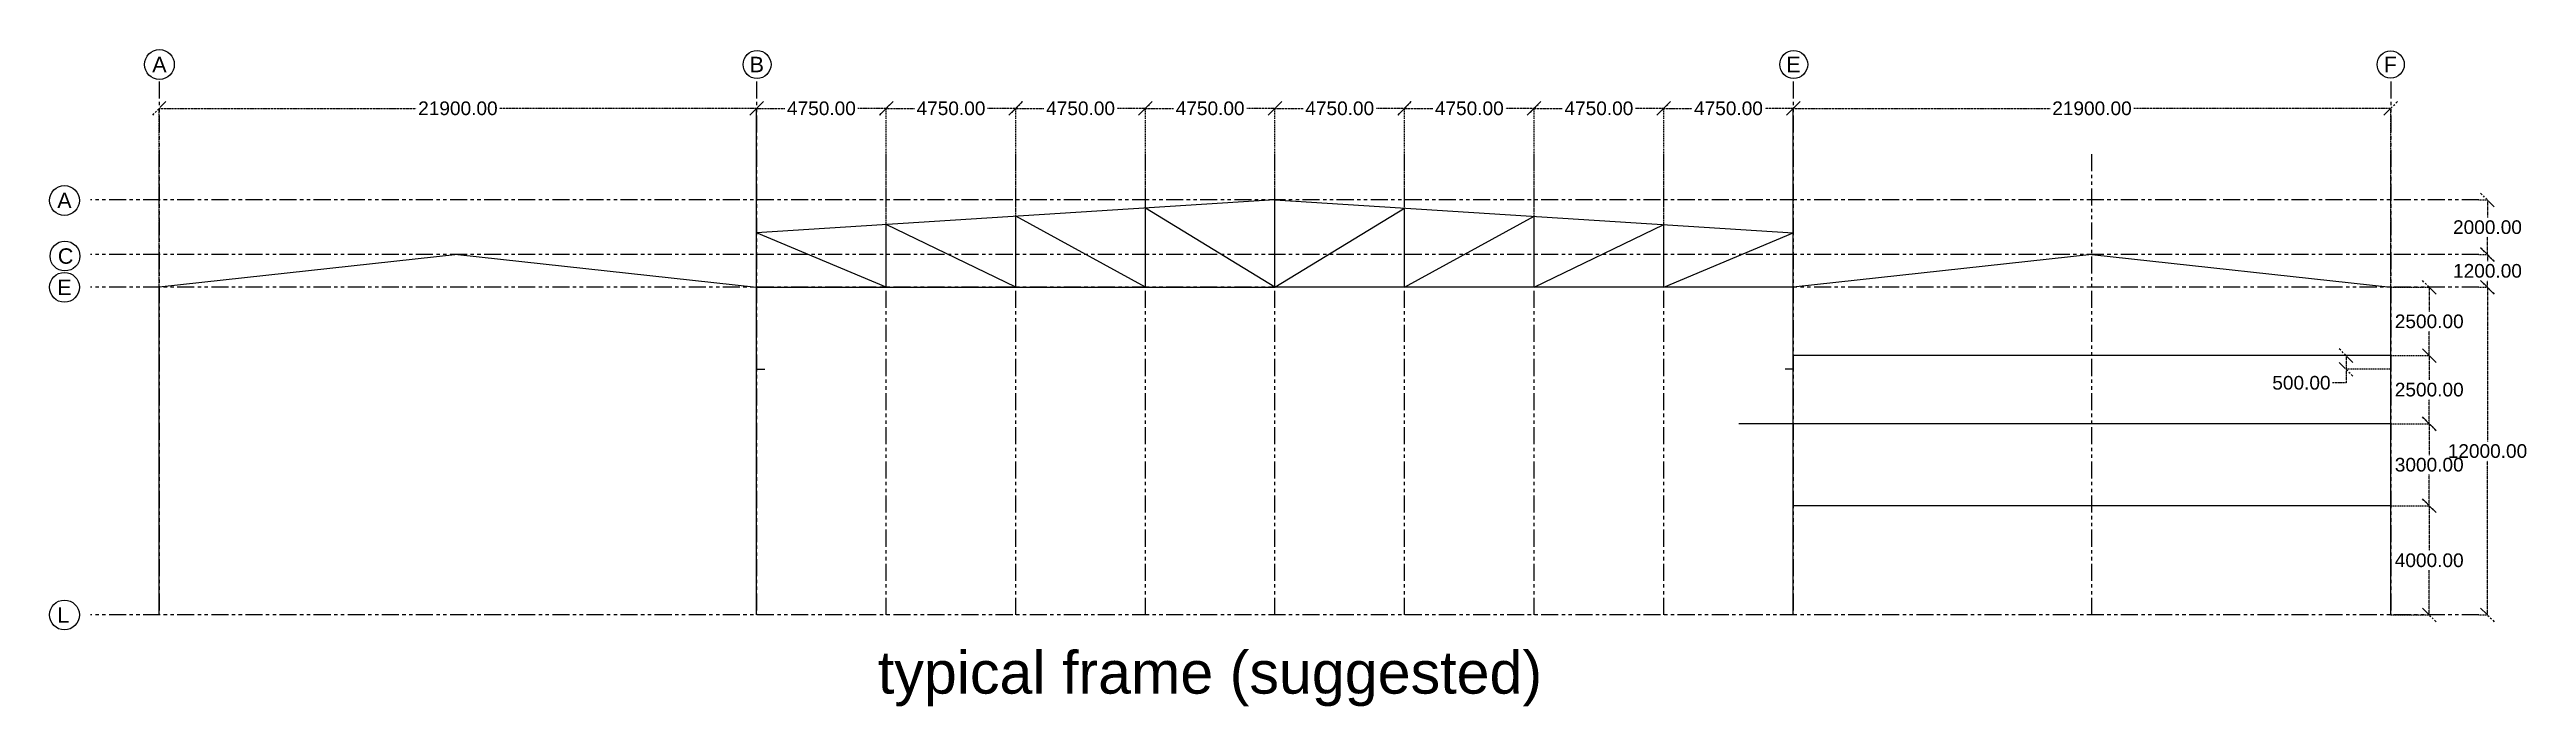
# Model space of a CAD drawing. Header units: inches. Extents: x 8519 to 881470, y -4476 to 84370.
# Drawn here: x 790674 to 881470, y -4476 to 19581 of the extents above; entities that cross this region are included whole.
import ezdxf

# ---------------------------------------------------------------- set-up
doc = ezdxf.new("R2010")
doc.units = ezdxf.units.IN
doc.header["$MEASUREMENT"] = 0
doc.header["$PDMODE"] = 34
doc.linetypes.add('ACAD_ISO03W100', pattern=[30, 12, -18])
doc.linetypes.add('PHANTOM2', pattern=[1.25, 0.625, -0.125, 0.125, -0.125, 0.125, -0.125])
for name, color, linetype in [('axis', 8, 'PHANTOM2'), ('dimensions', 1, 'PHANTOM2'), ('initial layout', 7, 'Continuous'), ('text', 3, 'Continuous')]:
    doc.layers.add(name, color=color, linetype=linetype)
doc.styles.get("Standard").update_dxf_attribs({"font": 'arial.ttf'})
doc.dimstyles.new('Dim_1', dxfattribs={"dimtxt": 500, "dimasz": 500, "dimexe": 0.0625, "dimexo": 0.0625, "dimgap": 100, "dimtad": 0, "dimtih": 1, "dimtoh": 1, "dimzin": 0, "dimdsep": 46, "dimtxsty": 'Standard', "dimblk": 'OBLIQUE', "dimcen": 0.09, "dimclrd": 256, "dimclre": 256, "dimclrt": 256, "dimadec": 0, "dimazin": 0, "dimtfac": 1, "dimtofl": 0, "dimtmove": 0, "dimatfit": 3, "dimfxl": 1, "dimtfillclr": 256, "dimtolj": 1, "dimtzin": 0, "dimlwe": -1, "dimarcsym": 0})

msp = doc.modelspace()

# ---------------------------------------------------------------- texts
at = {"layer": 'text'}
for s, height, p in [('A', 564.824, (794438.516, 18751.808)), ('B', 564.824, (816338.516, 18751.808)), ('E', 564.824, (854338.516, 18751.808)), ('F', 564.824, (876238.516, 18751.808)), ('A', 564.824, (790957.429, 13772.497)), ('C', 564.824, (790977.477, 11736.444)), ('E', 564.824, (790957.429, 10591.282)), ('L', 564.824, (790957.429, -1408.718)), ('typical frame (suggested)', 1552.7524, (821037.51, -4007.798))]:
    msp.add_text(s, height=height, dxfattribs=at).set_placement(p)

# ---------------------------------------------------------------- blocks, each defined once
blk = doc.blocks.new('_Oblique')
at = {"color": 0, "linetype": 'ByBlock', "lineweight": -2}
blk.add_line((-0.5, -0.5), (0.5, 0.5), dxfattribs=at)
blk = doc.blocks.new('*D253')
at = {"layer": 'Defpoints', "color": 0, "transparency": 16777216}
for p in [(816593, 17427), (794693, 10874), (816593, 10874)]:
    blk.add_point(p, dxfattribs=at)
at = {"layer": 'dimensions', "linetype": 'ACAD_ISO03W100', "transparency": 16777216}
for p, q in [((794693, 10874), (794693, 17427)), ((816593, 10874), (816593, 17427))]:
    blk.add_line(p, q, dxfattribs=at)
at = {"layer": 'dimensions', "lineweight": -2, "transparency": 16777216}
for p, q in [((794693, 17427), (804113, 17427)), ((816593, 17427), (807173, 17427))]:
    blk.add_line(p, q, dxfattribs=at)
at = {"layer": 'dimensions', "lineweight": -2, "transparency": 16777216, "xscale": 500, "yscale": 500, "zscale": 500, "rotation": 180}
blk.add_blockref('_Oblique', (794693, 17427), dxfattribs=at)
at = {"layer": 'dimensions', "lineweight": -2, "transparency": 16777216, "xscale": 500, "yscale": 500, "zscale": 500}
blk.add_blockref('_Oblique', (816593, 17427), dxfattribs=at)
at = {"layer": 'dimensions', "transparency": 16777216, "insert": (805643, 17427), "char_height": 500, "attachment_point": 5}
blk.add_mtext('\\A1;21900.00', dxfattribs=at)
blk = doc.blocks.new('*D254')
at = {"layer": 'Defpoints', "color": 0, "transparency": 16777216}
for p in [(816593, 17427), (816593, 12874), (821343, 13174)]:
    blk.add_point(p, dxfattribs=at)
at = {"layer": 'dimensions', "linetype": 'ACAD_ISO03W100', "transparency": 16777216}
for p, q in [((816593, 12874), (816593, 17427)), ((821343, 13174), (821343, 17427))]:
    blk.add_line(p, q, dxfattribs=at)
at = {"layer": 'dimensions', "lineweight": -2, "transparency": 16777216}
for p, q in [((816593, 17427), (817627, 17427)), ((821343, 17427), (820309, 17427))]:
    blk.add_line(p, q, dxfattribs=at)
at = {"layer": 'dimensions', "lineweight": -2, "transparency": 16777216, "xscale": 500, "yscale": 500, "zscale": 500, "rotation": 180}
blk.add_blockref('_Oblique', (816593, 17427), dxfattribs=at)
at = {"layer": 'dimensions', "lineweight": -2, "transparency": 16777216, "xscale": 500, "yscale": 500, "zscale": 500}
blk.add_blockref('_Oblique', (821343, 17427), dxfattribs=at)
at = {"layer": 'dimensions', "transparency": 16777216, "insert": (818968, 17427), "char_height": 500, "attachment_point": 5}
blk.add_mtext('\\A1;4750.00', dxfattribs=at)
blk = doc.blocks.new('*D255')
at = {"layer": 'Defpoints', "color": 0, "transparency": 16777216}
for p in [(826093, 17427), (821343, 13174), (826093, 13474)]:
    blk.add_point(p, dxfattribs=at)
at = {"layer": 'dimensions', "linetype": 'ACAD_ISO03W100', "transparency": 16777216}
for p, q in [((821343, 13174), (821343, 17427)), ((826093, 13474), (826093, 17427))]:
    blk.add_line(p, q, dxfattribs=at)
at = {"layer": 'dimensions', "lineweight": -2, "transparency": 16777216}
for p, q in [((821343, 17427), (822377, 17427)), ((826093, 17427), (825059, 17427))]:
    blk.add_line(p, q, dxfattribs=at)
at = {"layer": 'dimensions', "lineweight": -2, "transparency": 16777216, "xscale": 500, "yscale": 500, "zscale": 500, "rotation": 180}
blk.add_blockref('_Oblique', (821343, 17427), dxfattribs=at)
at = {"layer": 'dimensions', "lineweight": -2, "transparency": 16777216, "xscale": 500, "yscale": 500, "zscale": 500}
blk.add_blockref('_Oblique', (826093, 17427), dxfattribs=at)
at = {"layer": 'dimensions', "transparency": 16777216, "insert": (823718, 17427), "char_height": 500, "attachment_point": 5}
blk.add_mtext('\\A1;4750.00', dxfattribs=at)
blk = doc.blocks.new('*D256')
at = {"layer": 'Defpoints', "color": 0, "transparency": 16777216}
for p in [(830843, 17427), (830843, 13774), (826093, 13474)]:
    blk.add_point(p, dxfattribs=at)
at = {"layer": 'dimensions', "linetype": 'ACAD_ISO03W100', "transparency": 16777216}
for p, q in [((826093, 13474), (826093, 17427)), ((830843, 13774), (830843, 17427))]:
    blk.add_line(p, q, dxfattribs=at)
at = {"layer": 'dimensions', "lineweight": -2, "transparency": 16777216}
for p, q in [((826093, 17427), (827127, 17427)), ((830843, 17427), (829809, 17427))]:
    blk.add_line(p, q, dxfattribs=at)
at = {"layer": 'dimensions', "lineweight": -2, "transparency": 16777216, "xscale": 500, "yscale": 500, "zscale": 500, "rotation": 180}
blk.add_blockref('_Oblique', (826093, 17427), dxfattribs=at)
at = {"layer": 'dimensions', "lineweight": -2, "transparency": 16777216, "xscale": 500, "yscale": 500, "zscale": 500}
blk.add_blockref('_Oblique', (830843, 17427), dxfattribs=at)
at = {"layer": 'dimensions', "transparency": 16777216, "insert": (828468, 17427), "char_height": 500, "attachment_point": 5}
blk.add_mtext('\\A1;4750.00', dxfattribs=at)
blk = doc.blocks.new('*D257')
at = {"layer": 'Defpoints', "color": 0, "transparency": 16777216}
for p in [(830843, 17427), (830843, 13774), (835593, 14074)]:
    blk.add_point(p, dxfattribs=at)
at = {"layer": 'dimensions', "linetype": 'ACAD_ISO03W100', "transparency": 16777216}
for p, q in [((830843, 13774), (830843, 17427)), ((835593, 14074), (835593, 17427))]:
    blk.add_line(p, q, dxfattribs=at)
at = {"layer": 'dimensions', "lineweight": -2, "transparency": 16777216}
for p, q in [((830843, 17427), (831877, 17427)), ((835593, 17427), (834559, 17427))]:
    blk.add_line(p, q, dxfattribs=at)
at = {"layer": 'dimensions', "lineweight": -2, "transparency": 16777216, "xscale": 500, "yscale": 500, "zscale": 500, "rotation": 180}
blk.add_blockref('_Oblique', (830843, 17427), dxfattribs=at)
at = {"layer": 'dimensions', "lineweight": -2, "transparency": 16777216, "xscale": 500, "yscale": 500, "zscale": 500}
blk.add_blockref('_Oblique', (835593, 17427), dxfattribs=at)
at = {"layer": 'dimensions', "transparency": 16777216, "insert": (833218, 17427), "char_height": 500, "attachment_point": 5}
blk.add_mtext('\\A1;4750.00', dxfattribs=at)
blk = doc.blocks.new('*D258')
at = {"layer": 'Defpoints', "color": 0, "transparency": 16777216}
for p in [(835593, 17427), (835593, 14074), (840343, 13774)]:
    blk.add_point(p, dxfattribs=at)
at = {"layer": 'dimensions', "linetype": 'ACAD_ISO03W100', "transparency": 16777216}
for p, q in [((835593, 14074), (835593, 17427)), ((840343, 13774), (840343, 17427))]:
    blk.add_line(p, q, dxfattribs=at)
at = {"layer": 'dimensions', "lineweight": -2, "transparency": 16777216}
for p, q in [((835593, 17427), (836627, 17427)), ((840343, 17427), (839309, 17427))]:
    blk.add_line(p, q, dxfattribs=at)
at = {"layer": 'dimensions', "lineweight": -2, "transparency": 16777216, "xscale": 500, "yscale": 500, "zscale": 500, "rotation": 180}
blk.add_blockref('_Oblique', (835593, 17427), dxfattribs=at)
at = {"layer": 'dimensions', "lineweight": -2, "transparency": 16777216, "xscale": 500, "yscale": 500, "zscale": 500}
blk.add_blockref('_Oblique', (840343, 17427), dxfattribs=at)
at = {"layer": 'dimensions', "transparency": 16777216, "insert": (837968, 17427), "char_height": 500, "attachment_point": 5}
blk.add_mtext('\\A1;4750.00', dxfattribs=at)
blk = doc.blocks.new('*D259')
at = {"layer": 'Defpoints', "color": 0, "transparency": 16777216}
for p in [(840343, 17427), (840343, 13774), (845093, 13474)]:
    blk.add_point(p, dxfattribs=at)
at = {"layer": 'dimensions', "linetype": 'ACAD_ISO03W100', "transparency": 16777216}
for p, q in [((840343, 13774), (840343, 17427)), ((845093, 13474), (845093, 17427))]:
    blk.add_line(p, q, dxfattribs=at)
at = {"layer": 'dimensions', "lineweight": -2, "transparency": 16777216}
for p, q in [((840343, 17427), (841377, 17427)), ((845093, 17427), (844059, 17427))]:
    blk.add_line(p, q, dxfattribs=at)
at = {"layer": 'dimensions', "lineweight": -2, "transparency": 16777216, "xscale": 500, "yscale": 500, "zscale": 500, "rotation": 180}
blk.add_blockref('_Oblique', (840343, 17427), dxfattribs=at)
at = {"layer": 'dimensions', "lineweight": -2, "transparency": 16777216, "xscale": 500, "yscale": 500, "zscale": 500}
blk.add_blockref('_Oblique', (845093, 17427), dxfattribs=at)
at = {"layer": 'dimensions', "transparency": 16777216, "insert": (842718, 17427), "char_height": 500, "attachment_point": 5}
blk.add_mtext('\\A1;4750.00', dxfattribs=at)
blk = doc.blocks.new('*D260')
at = {"layer": 'Defpoints', "color": 0, "transparency": 16777216}
for p in [(845093, 17427), (845093, 13474), (849843, 13174)]:
    blk.add_point(p, dxfattribs=at)
at = {"layer": 'dimensions', "linetype": 'ACAD_ISO03W100', "transparency": 16777216}
for p, q in [((845093, 13474), (845093, 17427)), ((849843, 13174), (849843, 17427))]:
    blk.add_line(p, q, dxfattribs=at)
at = {"layer": 'dimensions', "lineweight": -2, "transparency": 16777216}
for p, q in [((845093, 17427), (846127, 17427)), ((849843, 17427), (848809, 17427))]:
    blk.add_line(p, q, dxfattribs=at)
at = {"layer": 'dimensions', "lineweight": -2, "transparency": 16777216, "xscale": 500, "yscale": 500, "zscale": 500, "rotation": 180}
blk.add_blockref('_Oblique', (845093, 17427), dxfattribs=at)
at = {"layer": 'dimensions', "lineweight": -2, "transparency": 16777216, "xscale": 500, "yscale": 500, "zscale": 500}
blk.add_blockref('_Oblique', (849843, 17427), dxfattribs=at)
at = {"layer": 'dimensions', "transparency": 16777216, "insert": (847468, 17427), "char_height": 500, "attachment_point": 5}
blk.add_mtext('\\A1;4750.00', dxfattribs=at)
blk = doc.blocks.new('*D261')
at = {"layer": 'Defpoints', "color": 0, "transparency": 16777216}
for p in [(849843, 17427), (849843, 13174), (854593, 12874)]:
    blk.add_point(p, dxfattribs=at)
at = {"layer": 'dimensions', "linetype": 'ACAD_ISO03W100', "transparency": 16777216}
for p, q in [((849843, 13174), (849843, 17427)), ((854593, 12874), (854593, 17427))]:
    blk.add_line(p, q, dxfattribs=at)
at = {"layer": 'dimensions', "lineweight": -2, "transparency": 16777216}
for p, q in [((849843, 17427), (850877, 17427)), ((854593, 17427), (853559, 17427))]:
    blk.add_line(p, q, dxfattribs=at)
at = {"layer": 'dimensions', "lineweight": -2, "transparency": 16777216, "xscale": 500, "yscale": 500, "zscale": 500, "rotation": 180}
blk.add_blockref('_Oblique', (849843, 17427), dxfattribs=at)
at = {"layer": 'dimensions', "lineweight": -2, "transparency": 16777216, "xscale": 500, "yscale": 500, "zscale": 500}
blk.add_blockref('_Oblique', (854593, 17427), dxfattribs=at)
at = {"layer": 'dimensions', "transparency": 16777216, "insert": (852218, 17427), "char_height": 500, "attachment_point": 5}
blk.add_mtext('\\A1;4750.00', dxfattribs=at)
blk = doc.blocks.new('*D262')
at = {"layer": 'Defpoints', "color": 0, "transparency": 16777216}
for p in [(876493, 17427), (854593, 10874), (876493, 10874)]:
    blk.add_point(p, dxfattribs=at)
at = {"layer": 'dimensions', "linetype": 'ACAD_ISO03W100', "transparency": 16777216}
for p, q in [((854593, 10874), (854593, 17427)), ((876493, 10874), (876493, 17427))]:
    blk.add_line(p, q, dxfattribs=at)
at = {"layer": 'dimensions', "lineweight": -2, "transparency": 16777216}
for p, q in [((854593, 17427), (864013, 17427)), ((876493, 17427), (867073, 17427))]:
    blk.add_line(p, q, dxfattribs=at)
at = {"layer": 'dimensions', "lineweight": -2, "transparency": 16777216, "xscale": 500, "yscale": 500, "zscale": 500, "rotation": 180}
blk.add_blockref('_Oblique', (854593, 17427), dxfattribs=at)
at = {"layer": 'dimensions', "lineweight": -2, "transparency": 16777216, "xscale": 500, "yscale": 500, "zscale": 500}
blk.add_blockref('_Oblique', (876493, 17427), dxfattribs=at)
at = {"layer": 'dimensions', "transparency": 16777216, "insert": (865543, 17427), "char_height": 500, "attachment_point": 5}
blk.add_mtext('\\A1;21900.00', dxfattribs=at)
blk = doc.blocks.new('*D263')
at = {"layer": 'Defpoints', "color": 0, "transparency": 16777216}
for p in [(879730, 10874), (880041, 10874), (879730, -1126)]:
    blk.add_point(p, dxfattribs=at)
at = {"layer": 'dimensions', "linetype": 'ACAD_ISO03W100', "transparency": 16777216}
for p, q in [((879730, 10874), (880041, 10874)), ((879730, -1126), (880041, -1126))]:
    blk.add_line(p, q, dxfattribs=at)
at = {"layer": 'dimensions', "lineweight": -2, "transparency": 16777216}
for p, q in [((880041, 10874), (880041, 5229)), ((880041, -1126), (880041, 4518))]:
    blk.add_line(p, q, dxfattribs=at)
at = {"layer": 'dimensions', "lineweight": -2, "transparency": 16777216, "xscale": 500, "yscale": 500, "zscale": 500}
for p, rotation in [((880041, 10874), 90), ((880041, -1126), 270)]:
    blk.add_blockref('_Oblique', p, dxfattribs=dict(at, rotation=rotation))
at = {"layer": 'dimensions', "transparency": 16777216, "insert": (880041, 4874), "char_height": 500, "attachment_point": 5}
blk.add_mtext('\\A1;12000.00', dxfattribs=at)
blk = doc.blocks.new('*D264')
at = {"layer": 'Defpoints', "color": 0, "transparency": 16777216}
for p in [(879730, 12074), (880041, 12074), (879730, 10874)]:
    blk.add_point(p, dxfattribs=at)
at = {"layer": 'dimensions', "linetype": 'ACAD_ISO03W100', "transparency": 16777216}
for p, q in [((879730, 12074), (880041, 12074)), ((879730, 10874), (880041, 10874))]:
    blk.add_line(p, q, dxfattribs=at)
at = {"layer": 'dimensions', "lineweight": -2, "transparency": 16777216}
for p, q in [((880041, 12074), (880041, 11829)), ((880041, 10874), (880041, 11118))]:
    blk.add_line(p, q, dxfattribs=at)
at = {"layer": 'dimensions', "lineweight": -2, "transparency": 16777216, "xscale": 500, "yscale": 500, "zscale": 500}
for p, rotation in [((880041, 12074), 90), ((880041, 10874), 270)]:
    blk.add_blockref('_Oblique', p, dxfattribs=dict(at, rotation=rotation))
at = {"layer": 'dimensions', "transparency": 16777216, "insert": (880041, 11474), "char_height": 500, "attachment_point": 5}
blk.add_mtext('\\A1;1200.00', dxfattribs=at)
blk = doc.blocks.new('*D265')
at = {"layer": 'Defpoints', "color": 0, "transparency": 16777216}
for p in [(879730, 14074), (880041, 14074), (879730, 12074)]:
    blk.add_point(p, dxfattribs=at)
at = {"layer": 'dimensions', "linetype": 'ACAD_ISO03W100', "transparency": 16777216}
for p, q in [((879730, 14074), (880041, 14074)), ((879730, 12074), (880041, 12074))]:
    blk.add_line(p, q, dxfattribs=at)
at = {"layer": 'dimensions', "lineweight": -2, "transparency": 16777216}
for p, q in [((880041, 14074), (880041, 13429)), ((880041, 12074), (880041, 12718))]:
    blk.add_line(p, q, dxfattribs=at)
at = {"layer": 'dimensions', "lineweight": -2, "transparency": 16777216, "xscale": 500, "yscale": 500, "zscale": 500}
for p, rotation in [((880041, 14074), 90), ((880041, 12074), 270)]:
    blk.add_blockref('_Oblique', p, dxfattribs=dict(at, rotation=rotation))
at = {"layer": 'dimensions', "transparency": 16777216, "insert": (880041, 13074), "char_height": 500, "attachment_point": 5}
blk.add_mtext('\\A1;2000.00', dxfattribs=at)
blk = doc.blocks.new('*D292')
at = {"layer": 'Defpoints', "color": 0, "transparency": 16777216}
for p in [(876493, 2874), (877905, 2874), (876493, -1126)]:
    blk.add_point(p, dxfattribs=at)
at = {"layer": 'dimensions', "linetype": 'ACAD_ISO03W100', "transparency": 16777216}
for p, q in [((876493, 2874), (877906, 2874)), ((876493, -1126), (877906, -1126))]:
    blk.add_line(p, q, dxfattribs=at)
at = {"layer": 'dimensions', "lineweight": -2, "transparency": 16777216}
for p, q in [((877905, 2874), (877905, 1229)), ((877905, -1126), (877905, 518))]:
    blk.add_line(p, q, dxfattribs=at)
at = {"layer": 'dimensions', "lineweight": -2, "transparency": 16777216, "xscale": 500, "yscale": 500, "zscale": 500}
for p, rotation in [((877905, 2874), 90), ((877905, -1126), 270)]:
    blk.add_blockref('_Oblique', p, dxfattribs=dict(at, rotation=rotation))
at = {"layer": 'dimensions', "transparency": 16777216, "insert": (877905, 874), "char_height": 500, "attachment_point": 5}
blk.add_mtext('\\A1;4000.00', dxfattribs=at)
blk = doc.blocks.new('*D293')
at = {"layer": 'Defpoints', "color": 0, "transparency": 16777216}
for p in [(876493, 5874), (877906, 5874), (876493, 2874)]:
    blk.add_point(p, dxfattribs=at)
at = {"layer": 'dimensions', "linetype": 'ACAD_ISO03W100', "transparency": 16777216}
for p, q in [((876493, 5874), (877906, 5874)), ((876493, 2874), (877906, 2874))]:
    blk.add_line(p, q, dxfattribs=at)
at = {"layer": 'dimensions', "lineweight": -2, "transparency": 16777216}
for p, q in [((877906, 5874), (877906, 4729)), ((877906, 2874), (877906, 4018))]:
    blk.add_line(p, q, dxfattribs=at)
at = {"layer": 'dimensions', "lineweight": -2, "transparency": 16777216, "xscale": 500, "yscale": 500, "zscale": 500}
for p, rotation in [((877906, 5874), 90), ((877906, 2874), 270)]:
    blk.add_blockref('_Oblique', p, dxfattribs=dict(at, rotation=rotation))
at = {"layer": 'dimensions', "transparency": 16777216, "insert": (877906, 4374), "char_height": 500, "attachment_point": 5}
blk.add_mtext('\\A1;3000.00', dxfattribs=at)
blk = doc.blocks.new('*D295')
at = {"layer": 'Defpoints', "color": 0, "transparency": 16777216}
for p in [(876493, 8374), (874858, 7874), (876493, 7874)]:
    blk.add_point(p, dxfattribs=at)
at = {"layer": 'dimensions', "linetype": 'ACAD_ISO03W100', "transparency": 16777216}
for p, q in [((876493, 8374), (874858, 8374)), ((876493, 7874), (874858, 7874))]:
    blk.add_line(p, q, dxfattribs=at)
at = {"layer": 'dimensions', "lineweight": -2, "transparency": 16777216}
for p, q in [((874858, 8374), (874858, 7874)), ((874858, 7374), (874358, 7374)), ((874858, 7874), (874858, 7374))]:
    blk.add_line(p, q, dxfattribs=at)
at = {"layer": 'dimensions', "lineweight": -2, "transparency": 16777216, "xscale": 500, "yscale": 500, "zscale": 500}
for p, rotation in [((874858, 8374), 90), ((874858, 7874), 270)]:
    blk.add_blockref('_Oblique', p, dxfattribs=dict(at, rotation=rotation))
at = {"layer": 'dimensions', "transparency": 16777216, "insert": (873221, 7374), "char_height": 500, "attachment_point": 5}
blk.add_mtext('\\A1;500.00', dxfattribs=at)
blk = doc.blocks.new('*D296')
at = {"layer": 'Defpoints', "color": 0, "transparency": 16777216}
for p in [(876493, 10874), (877906, 10874), (876493, 8374)]:
    blk.add_point(p, dxfattribs=at)
at = {"layer": 'dimensions', "linetype": 'ACAD_ISO03W100', "transparency": 16777216}
for p, q in [((876493, 10874), (877906, 10874)), ((876493, 8374), (877906, 8374))]:
    blk.add_line(p, q, dxfattribs=at)
at = {"layer": 'dimensions', "lineweight": -2, "transparency": 16777216}
for p, q in [((877906, 10874), (877906, 9979)), ((877906, 8374), (877906, 9268))]:
    blk.add_line(p, q, dxfattribs=at)
at = {"layer": 'dimensions', "lineweight": -2, "transparency": 16777216, "xscale": 500, "yscale": 500, "zscale": 500}
for p, rotation in [((877906, 10874), 90), ((877906, 8374), 270)]:
    blk.add_blockref('_Oblique', p, dxfattribs=dict(at, rotation=rotation))
at = {"layer": 'dimensions', "transparency": 16777216, "insert": (877906, 9624), "char_height": 500, "attachment_point": 5}
blk.add_mtext('\\A1;2500.00', dxfattribs=at)
blk = doc.blocks.new('*D297')
at = {"layer": 'Defpoints', "color": 0, "transparency": 16777216}
for p in [(877905, 8374), (877906, 8374), (877906, 5874)]:
    blk.add_point(p, dxfattribs=at)
at = {"layer": 'dimensions', "linetype": 'ACAD_ISO03W100', "transparency": 16777216}
for p, q in [((877905, 8374), (877906, 8374)), ((877906, 5874), (877905, 5874))]:
    blk.add_line(p, q, dxfattribs=at)
at = {"layer": 'dimensions', "lineweight": -2, "transparency": 16777216}
for p, q in [((877906, 8374), (877906, 7479)), ((877906, 5874), (877906, 6768))]:
    blk.add_line(p, q, dxfattribs=at)
at = {"layer": 'dimensions', "lineweight": -2, "transparency": 16777216, "xscale": 500, "yscale": 500, "zscale": 500}
for p, rotation in [((877906, 8374), 90), ((877906, 5874), 270)]:
    blk.add_blockref('_Oblique', p, dxfattribs=dict(at, rotation=rotation))
at = {"layer": 'dimensions', "transparency": 16777216, "insert": (877906, 7124), "char_height": 500, "attachment_point": 5}
blk.add_mtext('\\A1;2500.00', dxfattribs=at)

# ---------------------------------------------------------------- dimensions: what is measured, and where the dimension line sits
at = {"layer": 'dimensions'}
for base, p1, p2, picture, middle in [((816593.074, 17427.092), (794693.074, 10873.694), (816593.074, 10873.694), '*D253', (805643.074, 17427.092)), ((816593.074, 17426.592), (821343.074, 13173.694), (816593.074, 12873.694), '*D254', (818968.074, 17426.592)), ((826093.074, 17426.592), (821343.074, 13173.694), (826093.074, 13473.694), '*D255', (823718.074, 17426.592)), ((830843.074, 17426.592), (826093.074, 13473.694), (830843.074, 13773.694), '*D256', (828468.074, 17426.592)), ((830843.074, 17426.592), (835593.074, 14073.694), (830843.074, 13773.694), '*D257', (833218.074, 17426.592)), ((835593.074, 17426.592), (840343.074, 13773.694), (835593.074, 14073.694), '*D258', (837968.074, 17426.592)), ((840343.074, 17426.592), (845093.074, 13473.694), (840343.074, 13773.694), '*D259', (842718.074, 17426.592)), ((845093.074, 17426.592), (849843.074, 13173.694), (845093.074, 13473.694), '*D260', (847468.074, 17426.592)), ((849843.074, 17426.592), (854593.074, 12873.694), (849843.074, 13173.694), '*D261', (852218.074, 17426.592)), ((876493.074, 17426.655), (854593.074, 10873.694), (876493.074, 10873.694), '*D262', (865543.074, 17426.655))]:
    dim = msp.add_linear_dim(base=base, p1=p1, p2=p2, dimstyle='Dim_1', dxfattribs=at)
    dim.commit()
    dim.dimension.update_dxf_attribs({"geometry": picture, "text_midpoint": middle})
for base, p1, p2, angle, picture, middle in [((880040.904, 14073.694), (879730.138, 12073.694), (879730.138, 14073.694), 270, '*D265', (880040.904, 13073.694)), ((880040.904, 12073.694), (879730.138, 10873.694), (879730.138, 12073.694), 270, '*D264', (880040.904, 11473.694)), ((877905.511, 10873.694), (876493.074, 8373.694), (876493.074, 10873.694), 90, '*D296', (877905.511, 9623.694)), ((880040.904, 10873.694), (879730.138, -1126.306), (879730.138, 10873.694), 270, '*D263', (880040.904, 4873.694)), ((874857.75, 7873.694), (876493.074, 8373.694), (876493.074, 7873.694), 90, '*D295', (873220.744, 7373.694)), ((877905.511, 8373.694), (877905.574, 5873.694), (877905.011, 8373.694), 90, '*D297', (877905.511, 7123.694)), ((877905.511, 5873.694), (876493.074, 2873.694), (876493.074, 5873.694), 90, '*D293', (877905.511, 4373.694)), ((877905.449, 2873.694), (876493.074, -1126.306), (876493.074, 2873.694), 90, '*D292', (877905.449, 873.694))]:
    dim = msp.add_linear_dim(base=base, p1=p1, p2=p2, angle=angle, dimstyle='Dim_1', dxfattribs=at)
    dim.commit()
    dim.dimension.update_dxf_attribs({"geometry": picture, "text_midpoint": middle})

# ---------------------------------------------------------------- linework, layer by layer
at = {"layer": 'axis', "ltscale": 1000}
for p, q in [((794693.074, 18414.634), (794693.074, -1126.306)), ((816593.074, 18414.634), (816593.074, -1126.306)), ((854593.074, 18414.634), (854593.074, -1126.306)), ((876493.074, 18414.634), (876493.074, -1126.306)), ((794693.074, -1126.306), (794693.074, 15837.431)), ((816593.074, -1126.306), (816593.074, 15837.431)), ((821343.074, -1126.306), (821343.074, 15837.431)), ((826093.074, -1126.306), (826093.074, 15837.431)), ((830843.074, -1126.306), (830843.074, 15837.431)), ((835593.074, -1126.306), (835593.074, 15837.431)), ((840343.074, -1126.306), (840343.074, 15837.431)), ((845093.074, -1126.306), (845093.074, 15837.431)), ((849843.074, -1126.306), (849843.074, 15837.431)), ((854593.074, -1126.306), (854593.074, 15837.431)), ((865543.074, -1126.306), (865543.074, 15837.431)), ((876493.074, -1126.306), (876493.074, 15837.431)), ((879730.138, 14073.694), (792175.349, 14073.694)), ((879730.138, 12073.694), (792175.349, 12073.694)), ((879730.138, 10873.694), (792175.349, 10873.694)), ((879730.138, -1126.306), (792175.349, -1126.306))]:
    msp.add_line(p, q, dxfattribs=at)
at = {"layer": 'initial layout'}
for p, q in [((835593.074, 14073.694), (816593.074, 12873.694)), ((830843.074, 10873.694), (830843.074, 13773.694)), ((835593.074, 10873.694), (830843.074, 13773.694)), ((835593.074, 10873.694), (835593.074, 14073.694)), ((835593.074, 14073.694), (854593.074, 12873.694)), ((835593.074, 10873.694), (840343.074, 13773.694)), ((840343.074, 10873.694), (840343.074, 13773.694)), ((816593.074, 10873.694), (816593.074, 12873.694)), ((821343.074, 10873.694), (816593.074, 12873.694)), ((821343.074, 10873.694), (821343.074, 13173.694)), ((826093.074, 10873.694), (821343.074, 13173.694)), ((826093.074, 10873.694), (826093.074, 13473.694)), ((830843.074, 10873.694), (826093.074, 13473.694)), ((840343.074, 10873.694), (845093.074, 13473.694)), ((845093.074, 10873.694), (845093.074, 13473.694)), ((845093.074, 10873.694), (849843.074, 13173.694)), ((849843.074, 10873.694), (849843.074, 13173.694)), ((849843.074, 10873.694), (854593.074, 12873.694)), ((854593.074, 10873.694), (854593.074, 12873.694)), ((805643.074, 12073.694), (794693.074, 10873.694)), ((805643.074, 12073.694), (816593.074, 10873.694)), ((865543.074, 12073.694), (854593.074, 10873.694)), ((865543.074, 12073.694), (876493.074, 10873.694)), ((794693.074, -1126.306), (794693.074, 10873.694)), ((816593.074, -1126.306), (816593.074, 10873.694)), ((816593.074, 10873.694), (835593.074, 10873.694)), ((854593.074, 10873.694), (835593.074, 10873.694)), ((854593.074, -1126.306), (854593.074, 10873.694)), ((876493.074, -1126.306), (876493.074, 10873.694)), ((876493.074, 8373.694), (854593.074, 8373.694)), ((816593.074, 7873.694), (816893.074, 7873.694)), ((854593.074, 7873.694), (854293.074, 7873.694)), ((876493.074, 5873.694), (852593.074, 5873.694)), ((876493.074, 2873.694), (854593.074, 2873.694))]:
    msp.add_line(p, q, dxfattribs=at)
at = {"layer": 'text'}
for centre, radius in [((794701.664, 19034.219), 546.492), ((816609.562, 19034.219), 512.583), ((854611.681, 19034.219), 510.993), ((876493.766, 19034.219), 498.424), ((791220.577, 14054.909), 546.492), ((791240.624, 12018.856), 546.492), ((791220.577, 10873.694), 546.492), ((791220.577, -1126.306), 546.492)]:
    msp.add_circle(centre, radius, dxfattribs=at)

msp.set_redraw_order([(e.dxf.handle, doc.entitydb.next_handle()) for e in msp.query("TEXT MTEXT ATTDEF DIMENSION ARC_DIMENSION")])  # texts and dimensions are drawn at this point

doc.saveas('drawing.dxf')
